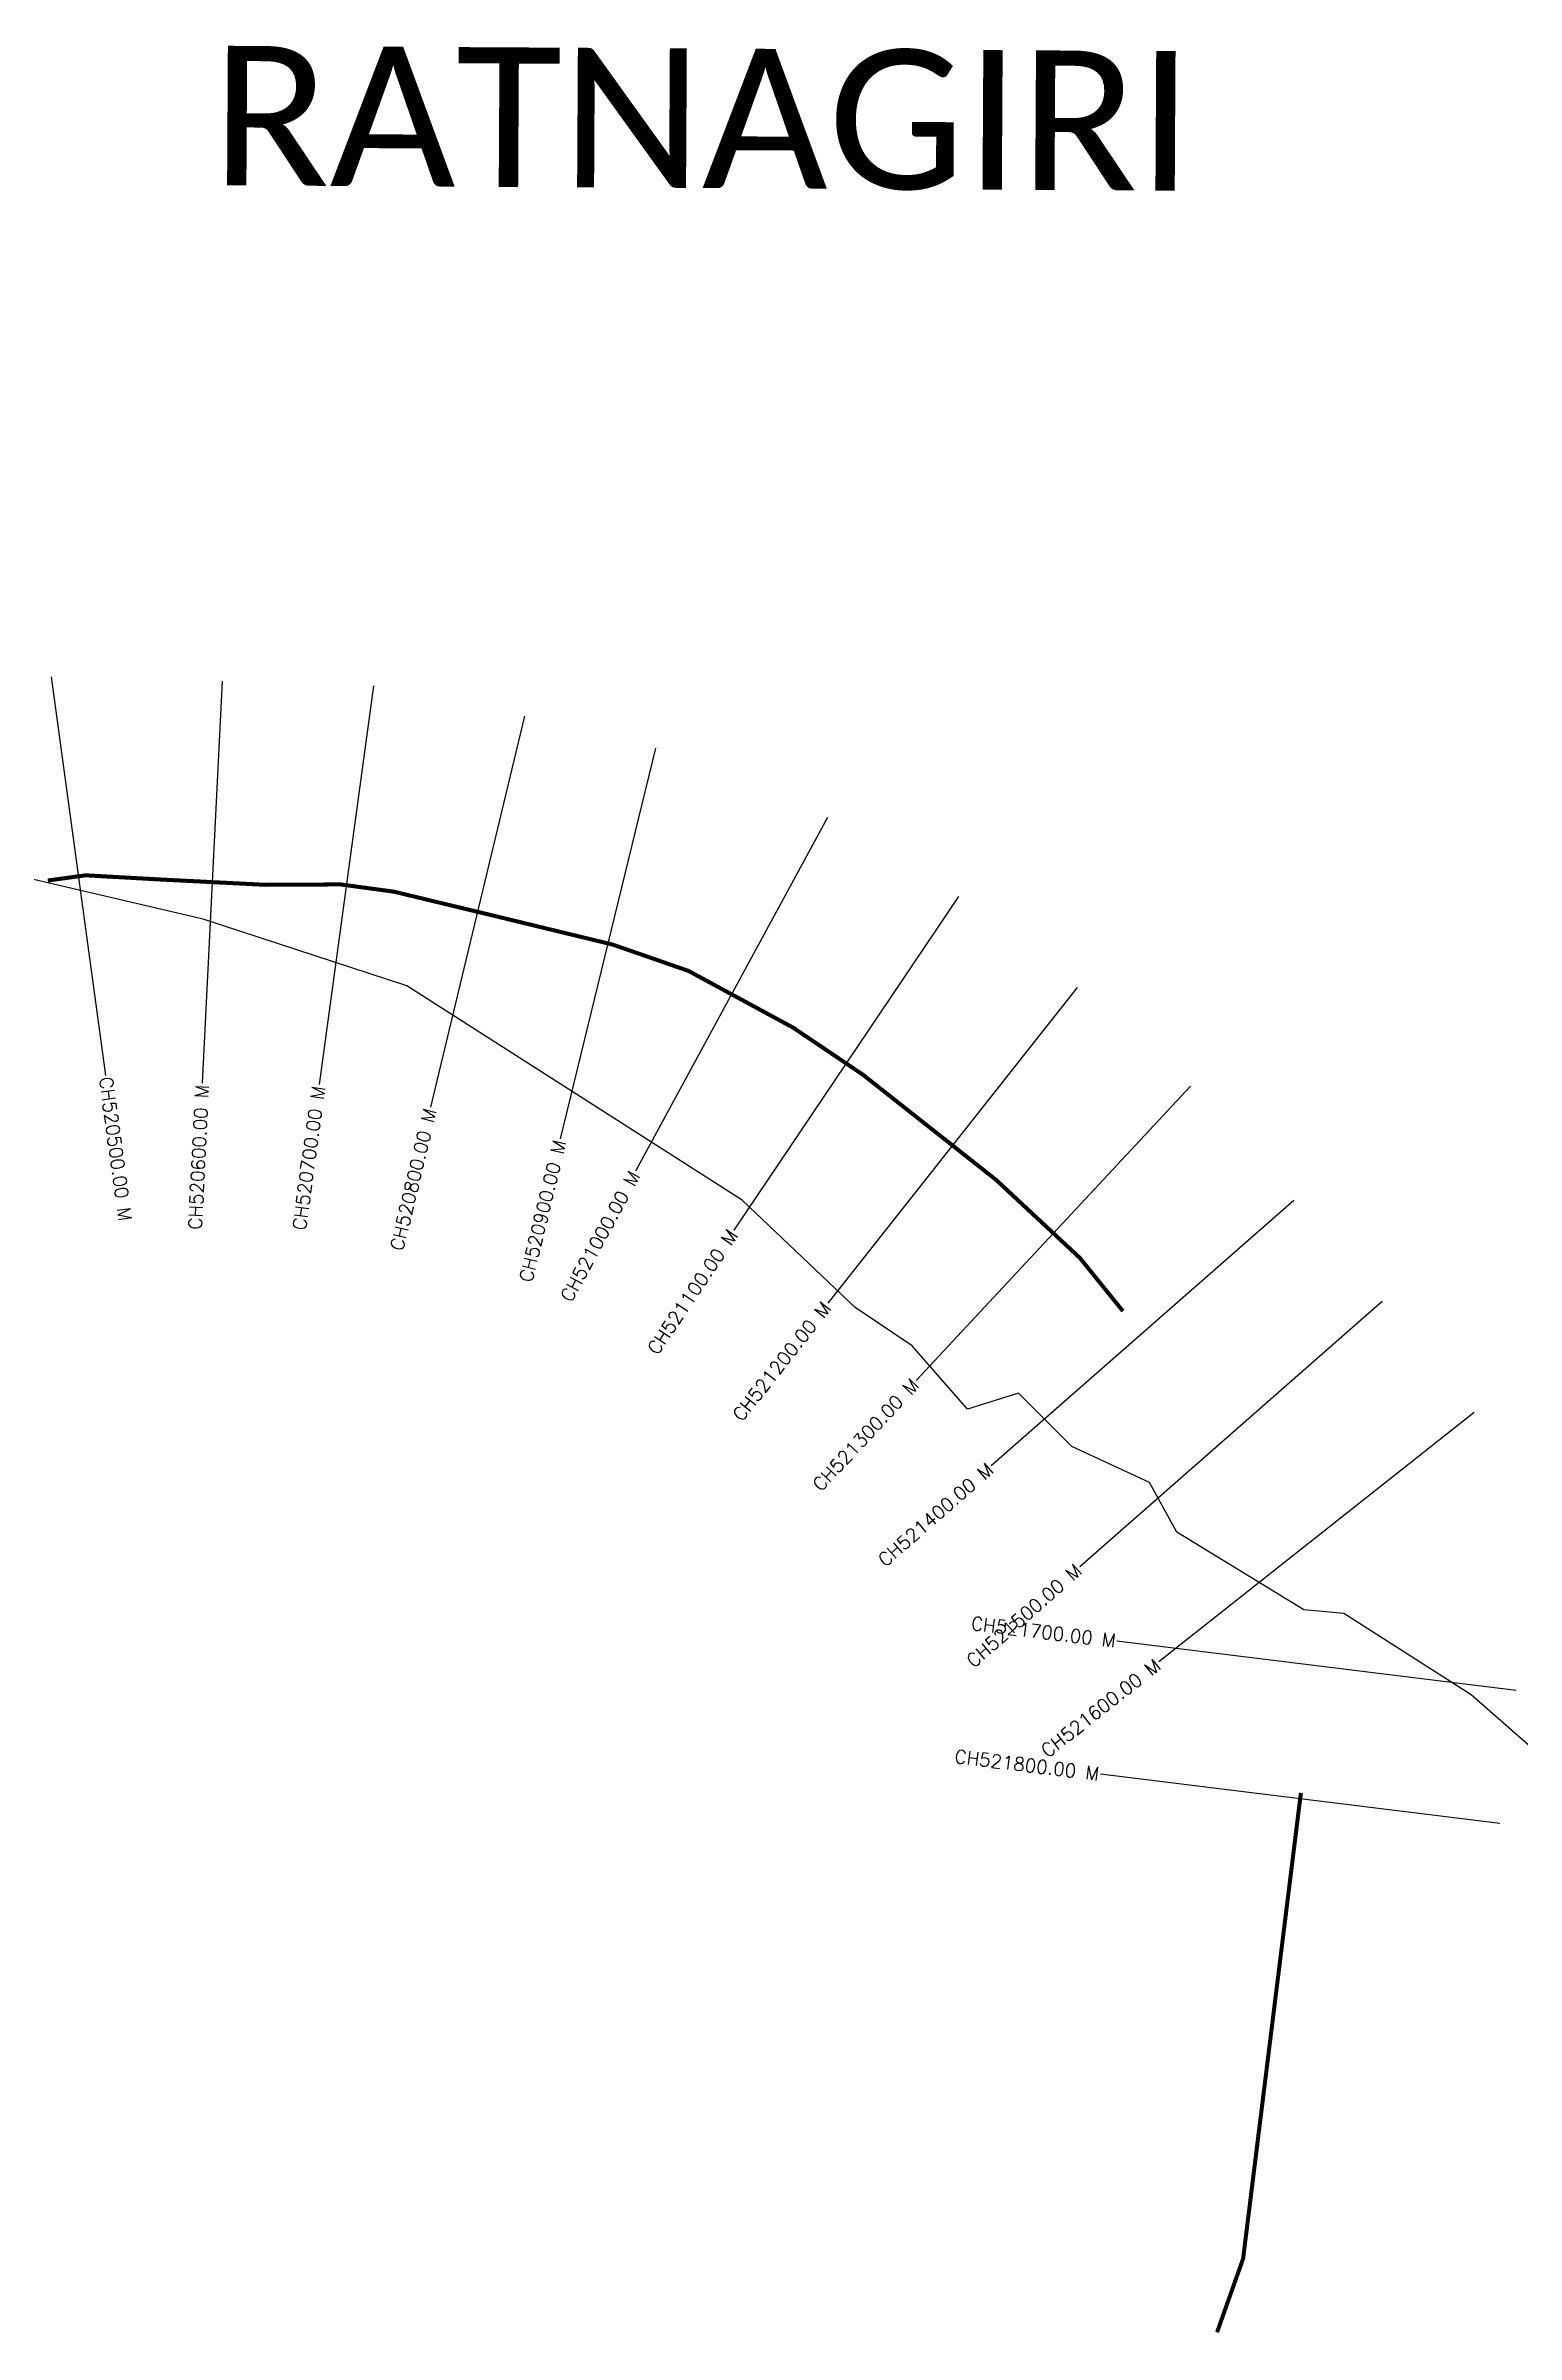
# Model space of a CAD drawing. Header units: metres. Extents: x 315415 to 321268, y 1878108 to 1881184.
# Drawn here: x 317524 to 318621, y 1878108 to 1879815 of the extents above; entities that cross this region are included whole.
import ezdxf
from ezdxf.enums import TextEntityAlignment as Align

# ---------------------------------------------------------------- set-up
doc = ezdxf.new("R2010")
doc.units = ezdxf.units.M
for name, color, linetype in [('CS', 134, 'Continuous'), ('CSMark', 6, 'Continuous'), ('NATURALLY PROTECTED', 3, 'Continuous'), ('village', 3, 'Continuous'), ('VILLAGE NAME', 250, 'Continuous')]:
    doc.layers.add(name, color=color, linetype=linetype)
doc.styles.get("Standard").update_dxf_attribs({"font": 'simplex.shx'})

msp = doc.modelspace()

# ---------------------------------------------------------------- texts
at = {"layer": 'CSMark'}
msp.add_text('CH520500.00 M', height=10, rotation=277.7615, dxfattribs=at).set_placement((317569, 1879045.9), align=Align.MIDDLE_LEFT)
for s, rotation, p in [('CH520600.00 M', 87.1468, (317640.9, 1879040.4)), ('CH520700.00 M', 82.1973, (317727.8, 1879039.3)), ('CH520800.00 M', 76.501, (317811, 1879022.3)), ('CH520900.00 M', 76.2985, (317907.6, 1878998.8)), ('CH521000.00 M', 61.5002, (317963.5, 1878974.9)), ('CH521100.00 M', 56.0785, (318036.8, 1878930.7)), ('CH521200.00 M', 51.6937, (318106.6, 1878876.5)), ('CH521300.00 M', 46.9886, (318172.6, 1878818.9)), ('CH521400.00 M', 41.2462, (318228.5, 1878755.3)), ('CH521500.00 M', 41.2462, (318294.4, 1878680.1)), ('CH521700.00 M', 352.94, (318321.9, 1878625.4)), ('CH521600.00 M', 38.3186, (318353.3, 1878609)), ('CH521800.00 M', 352.94, (318309.6, 1878526.2))]:
    msp.add_text(s, height=10, rotation=rotation, dxfattribs=at).set_placement(p, align=Align.MIDDLE_RIGHT)
at = {"layer": 'VILLAGE NAME', "insert": (317648.4, 1879814.9), "char_height": 104.042, "attachment_point": 1, "rotation": 359.6762}
msp.add_mtext_dynamic_manual_height_columns('{\\fCalibri|b0|i0|c0|p34;RATNAGIRI}', width=108.17, gutter_width=520.2, heights=[0], dxfattribs=at)

# ---------------------------------------------------------------- linework, layer by layer
at = {"layer": 'CS'}
for p, q in [((317528.3, 1879344.2), (317568.8, 1879046.9)), ((317655.9, 1879341), (317640.9, 1879041.4)), ((317768.7, 1879337.6), (317728, 1879040.3)), ((317881.2, 1879315), (317811.2, 1879023.3)), ((317978.9, 1879291.2), (317907.8, 1878999.7)), ((318107.1, 1879239.4), (317964, 1878975.8)), ((318204.8, 1879180.5), (318037.4, 1878931.6)), ((318293.2, 1879112.7), (318107.3, 1878877.3)), ((318377.9, 1879039), (318173.3, 1878819.6)), ((318454.8, 1878953.7), (318229.2, 1878755.9)), ((318520.7, 1878878.5), (318295.2, 1878680.7)), ((318589.4, 1878795.7), (318354.1, 1878609.7)), ((318620.7, 1878588.4), (318322.9, 1878625.3)), ((318608.4, 1878489.2), (318310.6, 1878526.1))]:
    msp.add_line(p, q, dxfattribs=at)
at = {"layer": 'NATURALLY PROTECTED', "color": 2, "const_width": 3, "flags": 128}
for points in [[(317525.8, 1879192.4), (317554, 1879196.3), (317611.1, 1879193.1), (317688.2, 1879189.2), (317744, 1879189.5), (317783.8, 1879184.1), (317857.3, 1879166.4), (317947.1, 1879144.6), (318003.5, 1879125), (318081.5, 1879082.7), (318133.4, 1879047.7), (318232.7, 1878969.3), (318295.3, 1878911), (318325.7, 1878873.4), (318327.5, 1878871.4)], [(318460.1, 1878512.1), (318417, 1878164.7), (318397.6, 1878109.9)]]:
    msp.add_lwpolyline(points, dxfattribs=at)
at = {"layer": 'village', "color": 3}
msp.add_polyline3d([(321180.5, 1879782.2, 0), (321086.9, 1879754, 0), (321000.1, 1879710.1, 0), (320959.6, 1879620.7, 0), (320714, 1879489.4, 0), (320668.9, 1879445.9, 0), (320584.1, 1879390.5, 0), (320474.6, 1879302.3, 0), (320395.8, 1879288.4, 0), (320211.7, 1879236.2, 0), (320218.7, 1879074.5, 0), (320163.8, 1879000.3, 0), (320110.9, 1878959.8, 0), (319969.2, 1878699.7, 0), (319950.4, 1878646.7, 0), (319932.7, 1878632.2, 0), (319737.2, 1878601.4, 0), (319718.7, 1878547.7, 0), (319686.6, 1878534.7, 0), (319662.1, 1878463.3, 0), (319624.3, 1878442.3, 0), (319595.9, 1878459.4, 0), (319491.9, 1878571, 0), (319395.8, 1878567.7, 0), (319333.8, 1878592.5, 0), (319216.1, 1878620.6, 0), (319230.8, 1878558.2, 0), (319194.1, 1878444.1, 0), (319135.2, 1878410.6, 0), (319097.8, 1878408.2, 0), (318967.2, 1878429.9, 0), (318901.5, 1878443.5, 0), (318866.8, 1878414.3, 0), (318813.2, 1878433.2, 0), (318794.6, 1878465.7, 0), (318723.7, 1878517.1, 0), (318689.7, 1878495.3, 0), (318587.1, 1878585.1, 0), (318492.1, 1878645.8, 0), (318462.2, 1878648.6, 0), (318367.7, 1878706.4, 0), (318347.1, 1878743.5, 0), (318289.4, 1878770.4, 0), (318249.6, 1878810.1, 0), (318211.5, 1878798.1, 0), (318170.2, 1878845.5, 0), (318127.7, 1878874.1, 0), (318043.4, 1878954.1, 0), (317793.4, 1879113.9, 0), (317641.5, 1879163.7, 0), (317499.2, 1879196.8, 0), (317428.7, 1879201.6, 0), (317254.7, 1879318.6, 0), (317120.4, 1879442.1, 0), (317105.4, 1879413.2, 0), (317025.3, 1879517.8, 0), (316865, 1879604.6, 0), (316836.4, 1879614.6, 0), (316822.4, 1879548.1, 0), (316719.5, 1879553.1, 0), (316683.8, 1879544.7, 0), (316649.6, 1879503.9, 0), (316596.2, 1879470.1, 0), (316591, 1879500.8, 0), (316644.6, 1879566.3, 0), (316714.1, 1879624.4, 0), (316742.5, 1879665.2, 0), (316761.4, 1879723.3, 0), (316780.6, 1879828.1, 0), (316813.3, 1879904.3, 0), (316804.6, 1879985.9, 0), (316813.9, 1880074.8, 0), (316827.5, 1880080.9, 0), (316970.5, 1880086, 0), (317114.2, 1880181.8, 0), (317204, 1880314.3, 0), (317236.7, 1880303.3, 0), (317298.6, 1880428.2, 0), (317276.4, 1880472, 0), (317322.9, 1880578.9, 0), (317347, 1880576.4, 0), (317377.8, 1880665.9, 0), (317403.9, 1880776.8, 0), (317417.3, 1881035.6, 0), (317408.9, 1881184.4, 0), (318048.7, 1880968.1, 0), (318334.5, 1880825.1, 0), (318448.2, 1880700.4, 0), (318548.8, 1880549.1, 0), (318644.7, 1880366, 0), (318761, 1879990.7, 0), (319377.4, 1879808, 0), (319678.6, 1879798.2, 0), (321268.2, 1879896, 0)], dxfattribs=at)

msp.set_redraw_order([(e.dxf.handle, doc.entitydb.next_handle()) for e in msp.query("TEXT MTEXT ATTDEF DIMENSION ARC_DIMENSION")])  # texts and dimensions are drawn at this point

doc.saveas('drawing.dxf')
